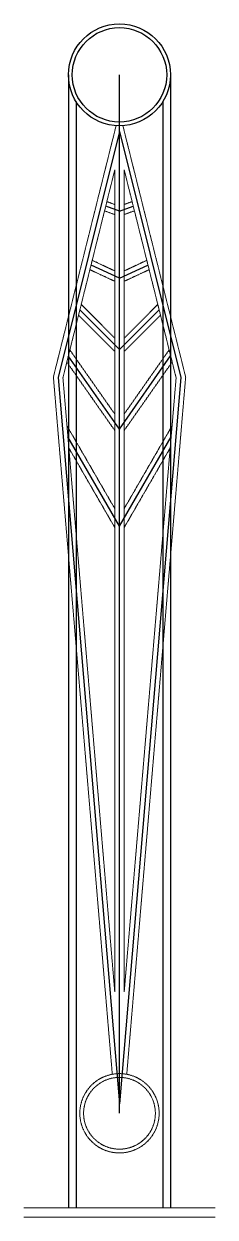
# Model space of a CAD drawing. Header units: millimetres. Extents: x -13368 to 383539, y -58537 to -26098.
# Drawn here: x 24542 to 24744, y -30755 to -29491 of the extents above; entities that cross this region are included whole.
import ezdxf

# ---------------------------------------------------------------- set-up
doc = ezdxf.new("R2010")
doc.units = ezdxf.units.MM
doc.linetypes.add('DASHED', pattern=[0.75, 0.5, -0.25])
doc.layers.get('Defpoints').update_dxf_attribs({"color": 8})
for name, color, linetype, lineweight in [('细实线', 4, 'Continuous', 15), ('虚线', 7, 'DASHED', 13), ('钢板粗线', 1, 'Continuous', 25)]:
    doc.layers.add(name, color=color, linetype=linetype, lineweight=lineweight)

msp = doc.modelspace()

# ---------------------------------------------------------------- linework, layer by layer
at = {"layer": 'Defpoints'}
for p, q in [((24643, -30644.7), (24643, -29544.7)), ((24643, -29689.2), (24628.4, -29683.9)), ((24643, -29689.2), (24657.6, -29683.9)), ((24643, -29760.2), (24612.9, -29746.2)), ((24643, -29760.2), (24673.2, -29746.2)), ((24643, -29835.6), (24601, -29793.6)), ((24643, -29835.6), (24685, -29793.6)), ((24643, -29919.9), (24588.8, -29842.5)), ((24643, -29919.9), (24697.2, -29842.5)), ((24643, -30022.9), (24588.4, -29928.2)), ((24643, -30022.9), (24697.7, -29928.2))]:
    msp.add_line(p, q, dxfattribs=at)
at = {"layer": 'Defpoints', "elevation": 0}
for points in [[(24643, -29604.7), (24578, -29865.2), (24643, -30634.7)], [(24643, -29604.7), (24708, -29865.2), (24643, -30634.7)]]:
    msp.add_lwpolyline(points, dxfattribs=at)
at = {"layer": '细实线'}
for p, q in [((24541.7, -30744.7), (24744.3, -30744.7)), ((24541.7, -30754.7), (24744.3, -30754.7))]:
    msp.add_line(p, q, dxfattribs=at)
at = {"layer": '虚线'}
for p, q in [((24638, -30516.1), (24638, -29645.4)), ((24648, -30516.1), (24648, -29645.4)), ((24638, -29692.7), (24627.2, -29688.8)), ((24638, -29682.1), (24629.6, -29679)), ((24648, -29682.1), (24656.4, -29679)), ((24648, -29692.7), (24658.8, -29688.8)), ((24638, -29752.4), (24614.1, -29741.2)), ((24648, -29752.4), (24671.9, -29741.2)), ((24638, -29763.4), (24611.6, -29751.1)), ((24648, -29763.4), (24674.4, -29751.1)), ((24638, -29823.5), (24602.5, -29787.9)), ((24648, -29823.5), (24683.6, -29787.9)), ((24638, -29837.6), (24599.6, -29799.3)), ((24648, -29837.6), (24686.4, -29799.3)), ((24638, -29904), (24590.4, -29836.1)), ((24648, -29904), (24695.6, -29836.1)), ((24638, -29921.4), (24587.2, -29848.9)), ((24648, -29921.4), (24698.8, -29848.9)), ((24638, -30004.2), (24587.4, -29916.5)), ((24648, -30004.2), (24698.7, -29916.5)), ((24638, -30024.2), (24589.3, -29939.9)), ((24648, -30024.2), (24696.7, -29939.9))]:
    msp.add_line(p, q, dxfattribs=at)
at = {"layer": '虚线', "elevation": 0}
for points in [[(24639.4, -29598.6), (24573, -29864.8), (24635.4, -30603.4)], [(24646.6, -29598.6), (24713.1, -29864.8), (24650.7, -30603.4)], [(24638, -29645.4), (24583.1, -29865.6), (24638, -30516.1)], [(24648, -29645.4), (24703, -29865.6), (24648, -30516.1)]]:
    msp.add_lwpolyline(points, dxfattribs=at)
at = {"layer": '虚线'}
for radius in [42, 38]:
    msp.add_circle((24643, -30644.7), radius, dxfattribs=at)
at = {"layer": '钢板粗线'}
for p, q in [((24589, -29544.7), (24589, -30744.7)), ((24697, -29544.7), (24697, -30744.7)), ((24597, -29573), (24597, -30744.7)), ((24689, -29573), (24689, -30744.7))]:
    msp.add_line(p, q, dxfattribs=at)
for radius in [54, 50]:
    msp.add_circle((24643, -29544.7), radius, dxfattribs=at)

doc.saveas('drawing.dxf')
